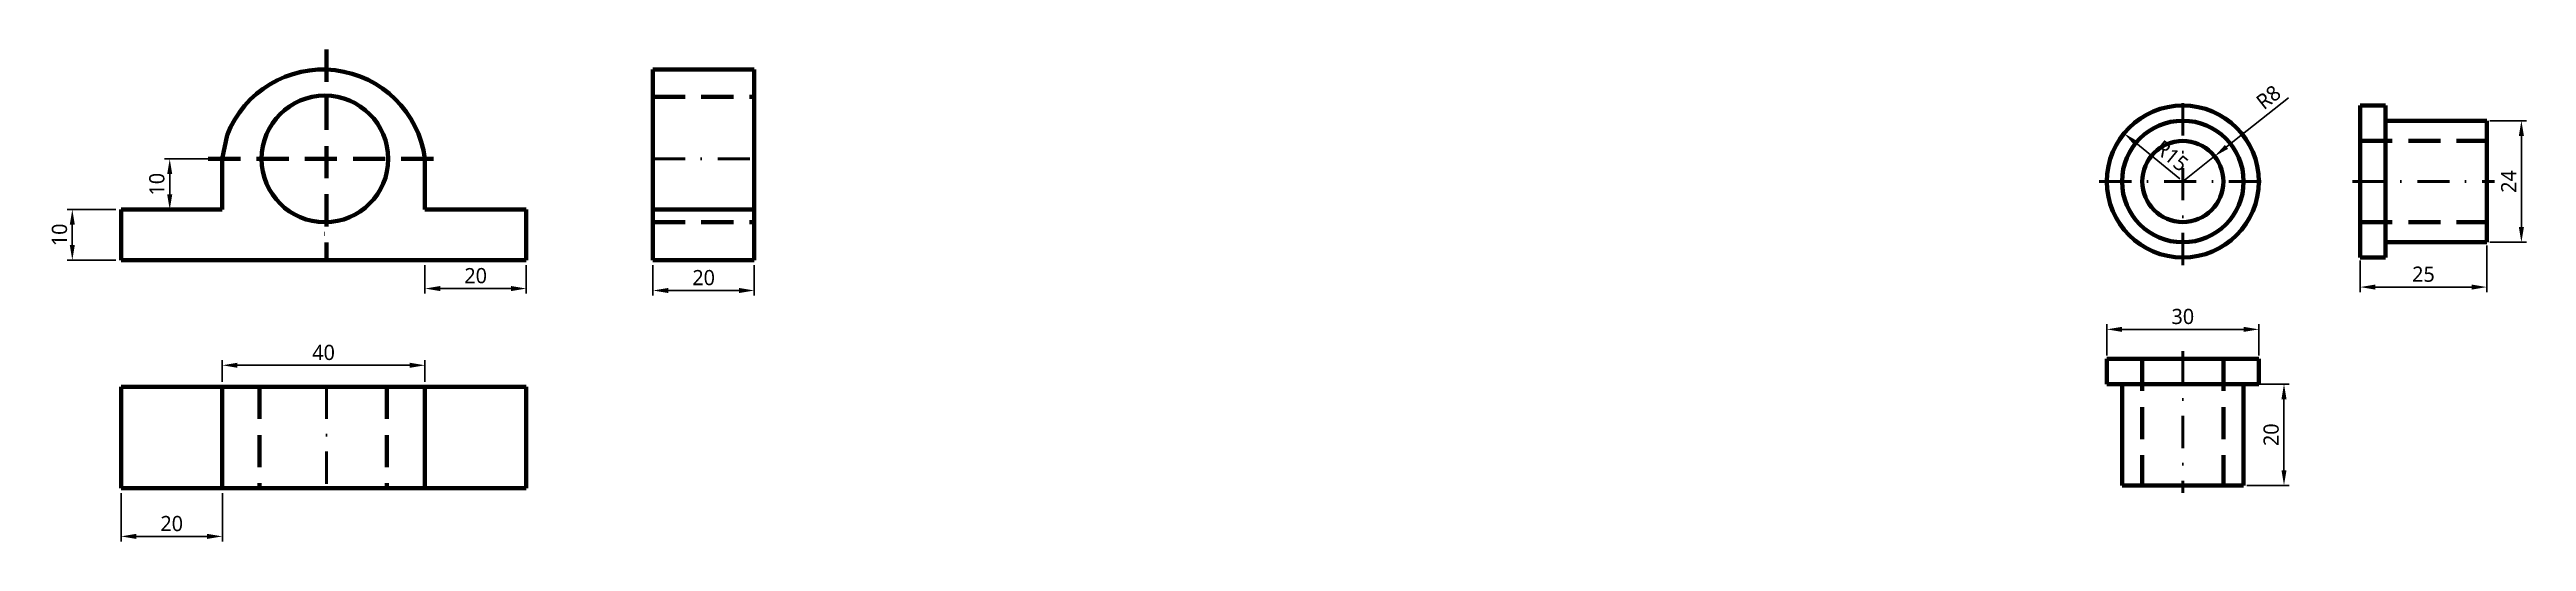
# Model space of a CAD drawing. Header units: millimetres. Extents: x 23586 to 25183, y 12357 to 12844.
# Drawn here: x 23586.1 to 24075.1, y 12595.8 to 12693 of the extents above; entities that cross this region are included whole.
import ezdxf

# ---------------------------------------------------------------- set-up
doc = ezdxf.new("R2010")
doc.units = ezdxf.units.MM
for name, pattern in [('DASHDOT2', [12.7, 6.35, -3.175, 0, -3.175]), ('TRACEJADA2', [9.525, 6.35, -3.175]), ('TRAÇOPONTO2', [12.7, 6.35, -3.175, 0, -3.175])]:
    doc.linetypes.add(name, pattern=pattern)
doc.layers.add('Continua Larga', color=3, linetype='Continuous', lineweight=70)
doc.layers.add('cotas', color=3, linetype='Continuous', lineweight=50)
for name, color, linetype, lineweight, plot in [('tracejada larga', 1, 'TRACEJADA2', 70, False), ('Traço ponto estreita', 2, 'TRAÇOPONTO2', 50, False), ('TraçoPonto Estreita', 2, 'DASHDOT2', 50, False)]:
    doc.layers.add(name, color=color, linetype=linetype, lineweight=lineweight, plot=plot)
doc.styles.add('Luan', font='trebuc.ttf', dxfattribs={"height": 3})
doc.styles.add('Matheus_Aganete', font='trebuc.ttf', dxfattribs={"height": 3})
doc.dimstyles.new('Luan', dxfattribs={"dimtxt": 3, "dimasz": 3, "dimexe": 1, "dimexo": 1, "dimgap": 1, "dimtad": 1, "dimtxsty": 'Luan', "dimcen": 0, "dimadec": 0, "dimazin": 0, "dimtfac": 1, "dimtmove": 0, "dimatfit": 3, "dimfxl": 1, "dimarcsym": 0})
doc.dimstyles.new('Matheus', dxfattribs={"dimtxt": 3, "dimasz": 3, "dimexe": 1, "dimexo": 0.6245, "dimgap": 1, "dimtad": 1, "dimtxsty": 'Matheus_Aganete', "dimcen": 0, "dimadec": 0, "dimazin": 0, "dimtfac": 1, "dimtmove": 0, "dimatfit": 3, "dimfxl": 1, "dimarcsym": 0})

msp = doc.modelspace()

# ---------------------------------------------------------------- blocks, each defined once
blk = doc.blocks.new('*D9')
at = {"layer": 'cotas', "color": 0, "lineweight": -2, "transparency": 16777216}
for p, q in [((23705.25, 12650.39), (23705.25, 12644.4)), ((23725.25, 12650.39), (23725.25, 12644.4)), ((23708.25, 12645.4), (23722.25, 12645.4))]:
    blk.add_line(p, q, dxfattribs=at)
at = {"layer": 'cotas', "color": 0, "transparency": 16777216}
for points in [[(23708.25, 12645.9), (23708.25, 12644.9), (23705.25, 12645.4)], [(23722.25, 12645.9), (23722.25, 12644.9), (23725.25, 12645.4)]]:
    blk.add_solid(points, dxfattribs=at)
at = {"layer": 'Defpoints', "color": 0, "transparency": 16777216}
for p in [(23705.25, 12651.39), (23725.25, 12651.39), (23725.25, 12645.4)]:
    blk.add_point(p, dxfattribs=at)
at = {"layer": 'cotas', "color": 0, "transparency": 16777216, "insert": (23715.25, 12647.93), "char_height": 3, "attachment_point": 5, "style": 'Luan'}
blk.add_mtext('20', dxfattribs=at)
blk = doc.blocks.new('*D10')
at = {"layer": 'cotas', "color": 0, "lineweight": -2, "transparency": 16777216}
for p, q in [((23599.25, 12661.39), (23589.63, 12661.39)), ((23590.63, 12658.39), (23590.63, 12654.39)), ((23599.25, 12651.39), (23589.63, 12651.39))]:
    blk.add_line(p, q, dxfattribs=at)
at = {"layer": 'cotas', "color": 0, "transparency": 16777216}
for points in [[(23590.13, 12658.39), (23591.13, 12658.39), (23590.63, 12661.39)], [(23590.13, 12654.39), (23591.13, 12654.39), (23590.63, 12651.39)]]:
    blk.add_solid(points, dxfattribs=at)
at = {"layer": 'Defpoints', "color": 0, "transparency": 16777216}
for p in [(23600.25, 12661.39), (23590.63, 12651.39), (23600.25, 12651.39)]:
    blk.add_point(p, dxfattribs=at)
at = {"layer": 'cotas', "color": 0, "transparency": 16777216, "insert": (23588.11, 12656.39), "char_height": 3, "attachment_point": 5, "rotation": 90, "style": 'Luan'}
blk.add_mtext('10', dxfattribs=at)
blk = doc.blocks.new('*D11')
at = {"layer": 'cotas', "color": 0, "lineweight": -2, "transparency": 16777216}
for p, q in [((23619.25, 12671.39), (23608.86, 12671.39)), ((23609.86, 12664.39), (23609.86, 12668.39)), ((23619.25, 12661.39), (23608.86, 12661.39))]:
    blk.add_line(p, q, dxfattribs=at)
at = {"layer": 'cotas', "color": 0, "transparency": 16777216}
for points in [[(23609.36, 12668.39), (23610.36, 12668.39), (23609.86, 12671.39)], [(23609.36, 12664.39), (23610.36, 12664.39), (23609.86, 12661.39)]]:
    blk.add_solid(points, dxfattribs=at)
at = {"layer": 'Defpoints', "color": 0, "transparency": 16777216}
for p in [(23609.86, 12671.39), (23620.25, 12671.39), (23620.25, 12661.39)]:
    blk.add_point(p, dxfattribs=at)
at = {"layer": 'cotas', "color": 0, "transparency": 16777216, "insert": (23607.33, 12666.39), "char_height": 3, "attachment_point": 5, "rotation": 90, "style": 'Luan'}
blk.add_mtext('10', dxfattribs=at)
blk = doc.blocks.new('*D12')
at = {"layer": 'cotas', "color": 0, "lineweight": -2, "transparency": 16777216}
for p, q in [((23660.25, 12650.39), (23660.25, 12644.79)), ((23680.25, 12650.39), (23680.25, 12644.79)), ((23663.25, 12645.79), (23677.25, 12645.79))]:
    blk.add_line(p, q, dxfattribs=at)
at = {"layer": 'cotas', "color": 0, "transparency": 16777216}
for points in [[(23663.25, 12646.29), (23663.25, 12645.29), (23660.25, 12645.79)], [(23677.25, 12646.29), (23677.25, 12645.29), (23680.25, 12645.79)]]:
    blk.add_solid(points, dxfattribs=at)
at = {"layer": 'Defpoints', "color": 0, "transparency": 16777216}
for p in [(23660.25, 12651.39), (23680.25, 12651.39), (23680.25, 12645.79)]:
    blk.add_point(p, dxfattribs=at)
at = {"layer": 'cotas', "color": 0, "transparency": 16777216, "insert": (23670.25, 12648.32), "char_height": 3, "attachment_point": 5, "style": 'Luan'}
blk.add_mtext('20', dxfattribs=at)
blk = doc.blocks.new('*D13')
at = {"layer": 'cotas', "color": 0, "lineweight": -2, "transparency": 16777216}
for p, q in [((23600.25, 12605.39), (23600.25, 12595.85)), ((23620.25, 12605.39), (23620.25, 12595.85)), ((23603.25, 12596.85), (23617.25, 12596.85))]:
    blk.add_line(p, q, dxfattribs=at)
at = {"layer": 'cotas', "color": 0, "transparency": 16777216}
for points in [[(23603.25, 12597.35), (23603.25, 12596.35), (23600.25, 12596.85)], [(23617.25, 12597.35), (23617.25, 12596.35), (23620.25, 12596.85)]]:
    blk.add_solid(points, dxfattribs=at)
at = {"layer": 'Defpoints', "color": 0, "transparency": 16777216}
for p in [(23600.25, 12606.39), (23620.25, 12606.39), (23620.25, 12596.85)]:
    blk.add_point(p, dxfattribs=at)
at = {"layer": 'cotas', "color": 0, "transparency": 16777216, "insert": (23610.25, 12599.37), "char_height": 3, "attachment_point": 5, "style": 'Luan'}
blk.add_mtext('20', dxfattribs=at)
blk = doc.blocks.new('*D14')
at = {"layer": 'cotas', "color": 0, "lineweight": -2, "transparency": 16777216}
for p, q in [((23620.23, 12627.39), (23620.23, 12631.64)), ((23623.23, 12630.64), (23657.23, 12630.64)), ((23660.23, 12627.39), (23660.23, 12631.64))]:
    blk.add_line(p, q, dxfattribs=at)
at = {"layer": 'cotas', "color": 0, "transparency": 16777216}
for points in [[(23623.23, 12631.14), (23623.23, 12630.14), (23620.23, 12630.64)], [(23657.23, 12631.14), (23657.23, 12630.14), (23660.23, 12630.64)]]:
    blk.add_solid(points, dxfattribs=at)
at = {"layer": 'Defpoints', "color": 0, "transparency": 16777216}
for p in [(23660.23, 12630.64), (23620.23, 12626.39), (23660.23, 12626.39)]:
    blk.add_point(p, dxfattribs=at)
at = {"layer": 'cotas', "color": 0, "transparency": 16777216, "insert": (23640.23, 12633.16), "char_height": 3, "attachment_point": 5, "style": 'Luan'}
blk.add_mtext('40', dxfattribs=at)
blk = doc.blocks.new('*D22')
at = {"layer": 'Continua Larga', "color": 0, "lineweight": -2, "transparency": 16777216}
blk.add_line((24006.61, 12667.43), (23997.95, 12674.53), dxfattribs=at)
at = {"layer": 'Continua Larga', "color": 0, "transparency": 16777216}
blk.add_solid([(23998.26, 12674.91), (23997.63, 12674.14), (23995.63, 12676.43)], dxfattribs=at)
at = {"layer": 'Defpoints', "color": 0, "transparency": 16777216}
for p in [(23995.63, 12676.43), (24007.23, 12666.92)]:
    blk.add_point(p, dxfattribs=at)
at = {"layer": 'Continua Larga', "color": 0, "transparency": 16777216, "insert": (24005.03, 12671.98), "char_height": 3, "attachment_point": 5, "rotation": 320.6874, "style": 'Matheus_Aganete'}
blk.add_mtext('R15', dxfattribs=at)
blk = doc.blocks.new('*D23')
at = {"layer": 'Continua Larga', "color": 0, "lineweight": -2, "transparency": 16777216}
for p, q in [((24067.86, 12678.92), (24075.06, 12678.92)), ((24074.06, 12675.92), (24074.06, 12657.92)), ((24067.86, 12654.92), (24075.06, 12654.92))]:
    blk.add_line(p, q, dxfattribs=at)
at = {"layer": 'Continua Larga', "color": 0, "transparency": 16777216}
for points in [[(24073.56, 12675.92), (24074.56, 12675.92), (24074.06, 12678.92)], [(24073.56, 12657.92), (24074.56, 12657.92), (24074.06, 12654.92)]]:
    blk.add_solid(points, dxfattribs=at)
at = {"layer": 'Defpoints', "color": 0, "transparency": 16777216}
for p in [(24067.23, 12678.92), (24067.23, 12654.92), (24074.06, 12654.92)]:
    blk.add_point(p, dxfattribs=at)
at = {"layer": 'Continua Larga', "color": 0, "transparency": 16777216, "insert": (24071.55, 12666.92), "char_height": 3, "attachment_point": 5, "rotation": 90, "style": 'Matheus_Aganete'}
blk.add_mtext('24', dxfattribs=at)
blk = doc.blocks.new('*D24')
at = {"layer": 'Continua Larga', "color": 0, "lineweight": -2, "transparency": 16777216}
for p, q in [((23992.23, 12632.55), (23992.23, 12638.73)), ((24022.23, 12632.55), (24022.23, 12638.73)), ((23995.23, 12637.73), (24019.23, 12637.73))]:
    blk.add_line(p, q, dxfattribs=at)
at = {"layer": 'Continua Larga', "color": 0, "transparency": 16777216}
for points in [[(23995.23, 12638.23), (23995.23, 12637.23), (23992.23, 12637.73)], [(24019.23, 12638.23), (24019.23, 12637.23), (24022.23, 12637.73)]]:
    blk.add_solid(points, dxfattribs=at)
at = {"layer": 'Defpoints', "color": 0, "transparency": 16777216}
for p in [(24022.23, 12637.73), (23992.23, 12631.92), (24022.23, 12631.92)]:
    blk.add_point(p, dxfattribs=at)
at = {"layer": 'Continua Larga', "color": 0, "transparency": 16777216, "insert": (24007.23, 12640.26), "char_height": 3, "attachment_point": 5, "style": 'Matheus_Aganete'}
blk.add_mtext('30', dxfattribs=at)
blk = doc.blocks.new('*D25')
at = {"layer": 'Continua Larga', "color": 0, "lineweight": -2, "transparency": 16777216}
for p, q in [((24067.23, 12654.3), (24067.23, 12645.08)), ((24042.23, 12651.3), (24042.23, 12645.08)), ((24045.23, 12646.08), (24064.23, 12646.08))]:
    blk.add_line(p, q, dxfattribs=at)
at = {"layer": 'Continua Larga', "color": 0, "transparency": 16777216}
for points in [[(24045.23, 12646.58), (24045.23, 12645.58), (24042.23, 12646.08)], [(24064.23, 12646.58), (24064.23, 12645.58), (24067.23, 12646.08)]]:
    blk.add_solid(points, dxfattribs=at)
at = {"layer": 'Defpoints', "color": 0, "transparency": 16777216}
for p in [(24067.23, 12654.92), (24042.23, 12651.92), (24067.23, 12646.08)]:
    blk.add_point(p, dxfattribs=at)
at = {"layer": 'Continua Larga', "color": 0, "transparency": 16777216, "insert": (24054.73, 12648.61), "char_height": 3, "attachment_point": 5, "style": 'Matheus_Aganete'}
blk.add_mtext('25', dxfattribs=at)
blk = doc.blocks.new('*D26')
at = {"layer": 'Continua Larga', "color": 0, "lineweight": -2, "transparency": 16777216}
for p, q in [((24019.86, 12626.92), (24028.2, 12626.92)), ((24027.2, 12623.92), (24027.2, 12609.92)), ((24019.86, 12606.92), (24028.2, 12606.92))]:
    blk.add_line(p, q, dxfattribs=at)
at = {"layer": 'Continua Larga', "color": 0, "transparency": 16777216}
for points in [[(24026.7, 12623.92), (24027.7, 12623.92), (24027.2, 12626.92)], [(24026.7, 12609.92), (24027.7, 12609.92), (24027.2, 12606.92)]]:
    blk.add_solid(points, dxfattribs=at)
at = {"layer": 'Defpoints', "color": 0, "transparency": 16777216}
for p in [(24019.23, 12626.92), (24019.23, 12606.92), (24027.2, 12606.92)]:
    blk.add_point(p, dxfattribs=at)
at = {"layer": 'Continua Larga', "color": 0, "transparency": 16777216, "insert": (24024.67, 12616.92), "char_height": 3, "attachment_point": 5, "rotation": 90, "style": 'Matheus_Aganete'}
blk.add_mtext('20', dxfattribs=at)
blk = doc.blocks.new('*D27')
at = {"layer": 'Continua Larga', "color": 0, "lineweight": -2, "transparency": 16777216}
for p, q in [((24028.09, 12683.47), (24015.85, 12673.76)), ((24007.23, 12666.92), (24013.5, 12671.9))]:
    blk.add_line(p, q, dxfattribs=at)
at = {"layer": 'Continua Larga', "color": 0, "transparency": 16777216}
blk.add_solid([(24015.54, 12674.15), (24016.16, 12673.37), (24013.5, 12671.9)], dxfattribs=at)
at = {"layer": 'Defpoints', "color": 0, "transparency": 16777216}
for p in [(24013.5, 12671.9), (24007.23, 12666.92)]:
    blk.add_point(p, dxfattribs=at)
at = {"layer": 'Continua Larga', "color": 0, "transparency": 16777216, "insert": (24024.14, 12683.56), "char_height": 3, "attachment_point": 5, "rotation": 38.4216, "style": 'Matheus_Aganete'}
blk.add_mtext('R8', dxfattribs=at)

# ---------------------------------------------------------------- dimensions: what is measured, and where the dimension line sits
at = {"layer": 'Continua Larga'}
for mpoint, picture, middle in [((24013.498, 12671.896), '*D27', (24025.708, 12681.581)), ((23995.625, 12676.428), '*D22', (24003.438, 12670.03))]:
    dim = msp.add_radius_dim(center=(24007.231, 12666.925), mpoint=mpoint, dimstyle='Matheus', dxfattribs=at)
    dim.commit()
    dim.dimension.update_dxf_attribs({"geometry": picture, "text_midpoint": middle, "dimtype": 164})
for base, p1, p2, picture, middle in [((24074.061, 12654.925), (24067.231, 12678.925), (24067.231, 12654.925), '*D23', (24071.555, 12666.925)), ((24027.2, 12606.925), (24019.231, 12626.925), (24019.231, 12606.925), '*D26', (24024.674, 12616.925))]:
    dim = msp.add_linear_dim(base=base, p1=p1, p2=p2, angle=90, dimstyle='Matheus', dxfattribs=at)
    dim.commit()
    dim.dimension.update_dxf_attribs({"geometry": picture, "text_midpoint": middle})
for base, p1, p2, picture, middle in [((24067.231, 12646.085), (24042.231, 12651.925), (24067.231, 12654.925), '*D25', (24054.731, 12648.611)), ((24022.231, 12637.733), (23992.231, 12631.925), (24022.231, 12631.925), '*D24', (24007.231, 12640.259))]:
    dim = msp.add_linear_dim(base=base, p1=p1, p2=p2, dimstyle='Matheus', dxfattribs=at)
    dim.commit()
    dim.dimension.update_dxf_attribs({"geometry": picture, "text_midpoint": middle})
at = {"layer": 'cotas'}
for base, p1, p2, picture, middle in [((23609.86, 12671.389), (23620.245, 12661.389), (23620.245, 12671.389), '*D11', (23607.334, 12666.389)), ((23590.632, 12651.389), (23600.245, 12661.389), (23600.245, 12651.389), '*D10', (23588.106, 12656.389))]:
    dim = msp.add_linear_dim(base=base, p1=p1, p2=p2, angle=90, dimstyle='Luan', dxfattribs=at)
    dim.commit()
    dim.dimension.update_dxf_attribs({"geometry": picture, "text_midpoint": middle})
for base, p1, p2, picture, middle in [((23680.245, 12645.792), (23660.245, 12651.389), (23680.245, 12651.389), '*D12', (23670.245, 12648.318)), ((23725.245, 12645.401), (23705.245, 12651.389), (23725.245, 12651.389), '*D9', (23715.245, 12647.928)), ((23660.231, 12630.638), (23620.231, 12626.389), (23660.231, 12626.389), '*D14', (23640.231, 12633.165)), ((23620.245, 12596.848), (23600.245, 12606.389), (23620.245, 12606.389), '*D13', (23610.245, 12599.374))]:
    dim = msp.add_linear_dim(base=base, p1=p1, p2=p2, dimstyle='Luan', dxfattribs=at)
    dim.commit()
    dim.dimension.update_dxf_attribs({"geometry": picture, "text_midpoint": middle})

# ---------------------------------------------------------------- linework, layer by layer
at = {"layer": 'Continua Larga'}
for p, q in [((23705.245, 12661.389), (23705.245, 12689.028)), ((23705.245, 12689.028), (23725.245, 12689.028)), ((23725.245, 12689.028), (23725.245, 12661.389)), ((24042.231, 12651.925), (24042.231, 12681.925)), ((24042.231, 12681.925), (24047.231, 12681.925)), ((24047.231, 12678.925), (24047.231, 12681.925)), ((24047.231, 12678.925), (24067.231, 12678.925)), ((24047.231, 12678.925), (24047.231, 12654.925)), ((24067.231, 12678.925), (24067.231, 12654.925)), ((23620.245, 12671.389), (23621.181, 12676.076)), ((23620.245, 12661.389), (23620.245, 12671.389)), ((23660.245, 12661.389), (23660.245, 12671.389)), ((23600.245, 12651.389), (23600.245, 12661.389)), ((23600.245, 12661.389), (23620.245, 12661.389)), ((23680.245, 12661.389), (23660.245, 12661.389)), ((23680.245, 12651.389), (23680.245, 12661.389)), ((23725.245, 12661.389), (23705.245, 12661.389)), ((23705.245, 12661.389), (23705.245, 12651.389)), ((23725.245, 12651.389), (23725.245, 12661.389)), ((23640.392, 12656.595), (23640.485, 12656.595)), ((24047.231, 12651.925), (24047.231, 12654.925)), ((24047.231, 12654.925), (24067.231, 12654.925)), ((23600.245, 12651.389), (23680.245, 12651.389)), ((23705.245, 12651.389), (23725.245, 12651.389)), ((24047.231, 12651.925), (24042.231, 12651.925)), ((23992.231, 12631.925), (24022.231, 12631.925)), ((23992.231, 12626.925), (23992.231, 12631.925)), ((24022.231, 12631.925), (24022.231, 12626.925)), ((23600.245, 12626.389), (23680.245, 12626.389)), ((23600.245, 12606.389), (23600.245, 12626.389)), ((23620.231, 12626.389), (23620.231, 12606.389)), ((23660.245, 12626.389), (23660.245, 12606.389)), ((23680.245, 12626.389), (23680.245, 12606.389)), ((23992.231, 12626.925), (24022.231, 12626.925)), ((23995.231, 12626.925), (23995.231, 12606.925)), ((24019.231, 12626.925), (24019.231, 12606.925)), ((23680.245, 12606.389), (23600.245, 12606.389)), ((24019.231, 12606.925), (23995.231, 12606.925))]:
    msp.add_line(p, q, dxfattribs=at)
for centre, radius in [((23640.485, 12671.389), 12.5), ((24007.231, 12666.925), 15), ((24007.231, 12666.925), 12), ((24007.231, 12666.925), 8)]:
    msp.add_circle(centre, radius, dxfattribs=at)
msp.add_arc((23640.112, 12668.723), 20.309, 7.54449, 158.77206, dxfattribs=at)
at = {"layer": 'tracejada larga'}
for p, q in [((23640.812, 12692.985), (23640.812, 12651.389)), ((23705.245, 12683.624), (23725.245, 12683.624)), ((24042.231, 12674.925), (24067.231, 12674.925)), ((23617.471, 12671.389), (23664.152, 12671.389)), ((23705.245, 12658.889), (23725.245, 12658.889)), ((24042.231, 12658.925), (24067.231, 12658.925)), ((23999.231, 12631.925), (23999.231, 12606.925)), ((24015.231, 12631.925), (24015.231, 12606.925)), ((23627.561, 12626.389), (23627.561, 12606.389)), ((23652.706, 12626.389), (23652.706, 12606.389))]:
    msp.add_line(p, q, dxfattribs=at)
at = {"layer": 'Traço ponto estreita'}
for p, q in [((23705.245, 12671.389), (23725.245, 12671.389)), ((23640.812, 12626.389), (23640.812, 12606.389))]:
    msp.add_line(p, q, dxfattribs=at)
at = {"layer": 'TraçoPonto Estreita'}
for p, q in [((24007.231, 12650.425), (24007.231, 12683.425)), ((23990.731, 12666.925), (24023.731, 12666.925)), ((24040.731, 12666.925), (24068.731, 12666.925)), ((24007.231, 12633.425), (24007.231, 12605.425))]:
    msp.add_line(p, q, dxfattribs=at)

msp.set_redraw_order([(e.dxf.handle, doc.entitydb.next_handle()) for e in msp.query("TEXT MTEXT ATTDEF DIMENSION ARC_DIMENSION")])  # texts and dimensions are drawn at this point

doc.saveas('drawing.dxf')
